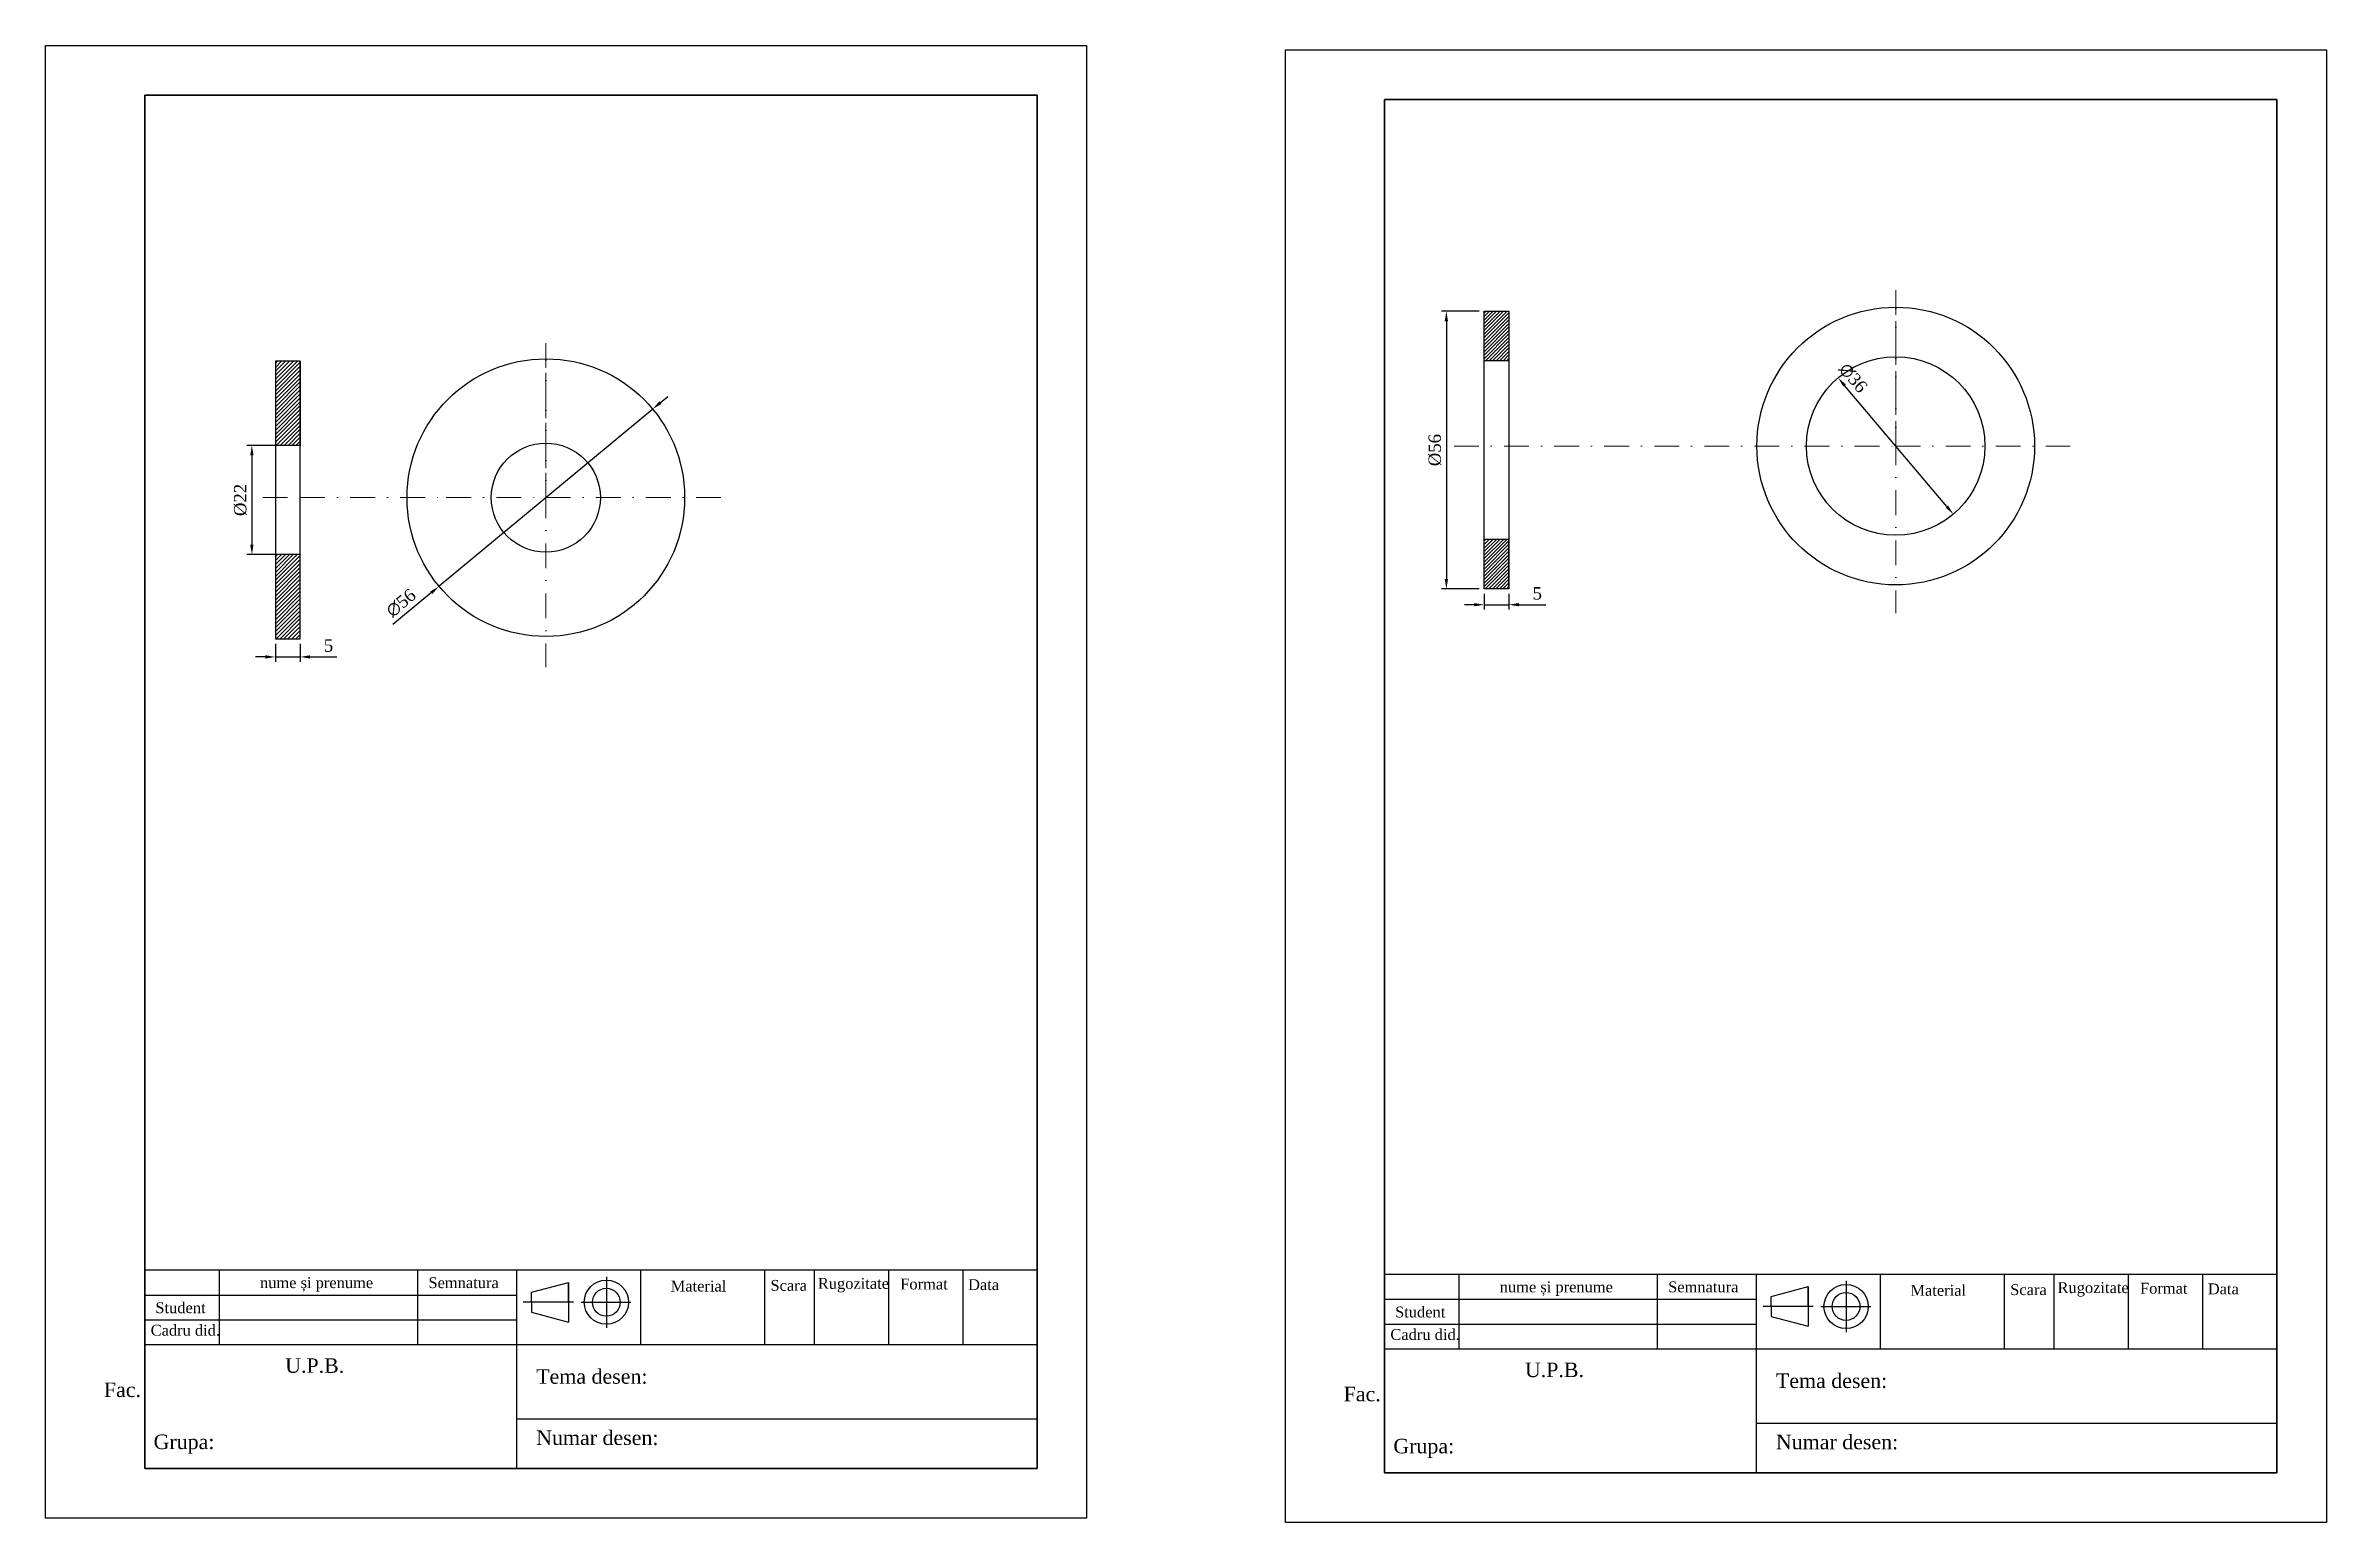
# Model space of a CAD drawing. Header units: millimetres. Extents: x 0 to 1390, y -336 to 297.
# Drawn here: x 497.2 to 957.3, y -336.2 to -38.3 of the extents above; entities that cross this region are included whole.
import ezdxf

# ---------------------------------------------------------------- set-up
doc = ezdxf.new("R2010")
doc.units = ezdxf.units.MM
doc.header["$LTSCALE"] = 20
doc.header["$MEASUREMENT"] = 0
doc.linetypes.add('DASHDOT2', pattern=[0.5, 0.25, -0.125, 0, -0.125])
doc.layers.get('0').update_dxf_attribs({"color": 250})
doc.layers.add('AXE', color=5, linetype='DASHDOT2', lineweight=0)
doc.layers.add('GROASE', color=250, linetype='Continuous', lineweight=30)
doc.layers.add('indicator', color=7, linetype='Continuous')
doc.styles.get("Standard").update_dxf_attribs({"font": 'times.ttf'})
doc.dimstyles.get("Standard").update_dxf_attribs({"dimscale": 0, "dimtxt": 2.5, "dimasz": 2, "dimexe": 1, "dimexo": 1, "dimgap": 1, "dimtad": 1, "dimdec": 0, "dimzin": 0, "dimdsep": 46, "dimtxsty": 'Standard', "dimcen": 0.09, "dimadec": 0, "dimazin": 0, "dimtfac": 1, "dimtdec": 0, "dimtmove": 0, "dimatfit": 0, "dimfxl": 1, "dimtolj": 1, "dimtzin": 0, "dimarcsym": 0})

msp = doc.modelspace()

# ---------------------------------------------------------------- texts
at = {"layer": 'indicator'}
for s, height, p in [('nume și prenume', 2.1946, (540.42, -288.92)), ('Semnatura', 2.195, (574.4, -288.92)), ('Material', 2.195, (623.27, -289.61)), ('Scara', 2.195, (643.4, -289.47)), ('Rugozitate', 2.195, (652.95, -289.07)), ('Data', 2.195, (683.26, -289.32)), ('nume și prenume', 2.1946, (790.51, -289.78)), ('Semnatura', 2.195, (824.48, -289.78)), ('Material', 2.195, (873.35, -290.47)), ('Scara', 2.195, (893.48, -290.33)), ('Rugozitate', 2.195, (903.03, -289.93)), ('Data', 2.195, (933.34, -290.18)), ('Student', 2.195, (519.32, -293.98)), ('Student', 2.195, (769.4, -294.84)), ('Cadru did.', 2.195, (518.37, -298.52)), ('Cadru did.', 2.195, (768.45, -299.38)), ('Tema desen:', 2.9261, (596.14, -308.21)), ('Tema desen:', 2.9261, (846.22, -309.07)), ('Grupa:', 2.926, (518.96, -321.39)), ('Numar desen:', 2.9261, (596.14, -320.56)), ('Grupa:', 2.926, (769.05, -322.25)), ('Numar desen:', 2.9261, (846.22, -321.43))]:
    msp.add_text(s, height=height, dxfattribs=at).set_placement(p)
for s, width, heights, insert, char_height, attachment_point in [('{\\fTimes New Roman Baltic|b0|i0|c238|p18;F\\fTimes New Roman Baltic|b0|i0|c186|p18;ormat}', 9.3916, [0], (669.58, -287), 2.1946, 1), ('{\\fTimes New Roman Baltic|b0|i0|c238|p18;F\\fTimes New Roman Baltic|b0|i0|c186|p18;ormat}', 9.3916, [0], (919.67, -287.86), 2.1946, 1), ('{\\fTimes New Roman Baltic|b0|i0|c186|p18;U.P.B.\\P\\pxqj;\\fTimes New Roman Baltic|b0|i0|c238|p18;Fac. \\fTimes New Roman Baltic|b0|i0|c186|p18; }', 85.0556, [24.01], (551.46, -307.02), 2.9261, 5), ('{\\fTimes New Roman Baltic|b0|i0|c186|p18;U.P.B.\\P\\pxqj;\\fTimes New Roman Baltic|b0|i0|c238|p18;Fac. \\fTimes New Roman Baltic|b0|i0|c186|p18; }', 85.0556, [24.01], (801.55, -307.88), 2.9261, 5)]:
    msp.add_mtext_dynamic_manual_height_columns(s, width=width, gutter_width=25, heights=heights, dxfattribs=dict(at, insert=insert, char_height=char_height, attachment_point=attachment_point))

# ---------------------------------------------------------------- blocks, each defined once
blk = doc.blocks.new('*D29')
at = {"layer": 'Defpoints', "color": 0, "transparency": 16777216}
for p in [(543.53, -157.96), (548.53, -157.96), (548.53, -161.62)]:
    blk.add_point(p, dxfattribs=at)
at = {"layer": 'GROASE', "color": 0, "lineweight": -2, "transparency": 16777216}
for p, q in [((543.53, -158.96), (543.53, -162.62)), ((548.53, -158.96), (548.53, -162.62)), ((541.53, -161.62), (539.53, -161.62)), ((543.53, -161.62), (548.53, -161.62)), ((550.53, -161.62), (555.95, -161.62))]:
    blk.add_line(p, q, dxfattribs=at)
at = {"layer": 'GROASE', "color": 0, "transparency": 16777216}
for points in [[(541.53, -161.28), (541.53, -161.95), (543.53, -161.62)], [(550.53, -161.28), (550.53, -161.95), (548.53, -161.62)]]:
    blk.add_solid(points, dxfattribs=at)
at = {"layer": 'GROASE', "color": 0, "transparency": 16777216, "insert": (554.24, -159.34), "char_height": 2.5, "attachment_point": 5}
blk.add_mtext('\\A1;5', dxfattribs=at)
blk = doc.blocks.new('*D30')
at = {"layer": 'Defpoints', "color": 0, "transparency": 16777216}
for p in [(548.53, -118.96), (538.79, -140.96), (548.53, -140.96)]:
    blk.add_point(p, dxfattribs=at)
at = {"layer": 'GROASE', "color": 0, "lineweight": -2, "transparency": 16777216}
for p, q in [((547.53, -118.96), (537.79, -118.96)), ((538.79, -120.96), (538.79, -138.96)), ((547.53, -140.96), (537.79, -140.96))]:
    blk.add_line(p, q, dxfattribs=at)
at = {"layer": 'GROASE', "color": 0, "transparency": 16777216}
for points in [[(538.45, -120.96), (539.12, -120.96), (538.79, -118.96)], [(538.45, -138.96), (539.12, -138.96), (538.79, -140.96)]]:
    blk.add_solid(points, dxfattribs=at)
at = {"layer": 'GROASE', "color": 0, "transparency": 16777216, "insert": (536.48, -129.96), "char_height": 2.5, "attachment_point": 5, "rotation": 90}
blk.add_mtext('\\A1;%%C22', dxfattribs=at)
blk = doc.blocks.new('*D31')
at = {"layer": 'Defpoints', "color": 0, "transparency": 16777216}
for p in [(619.64, -111.61), (576.54, -147.37)]:
    blk.add_point(p, dxfattribs=at)
at = {"layer": 'GROASE', "color": 0, "lineweight": -2, "transparency": 16777216}
for p, q in [((621.18, -110.34), (622.72, -109.06)), ((619.64, -111.61), (576.54, -147.37)), ((575.01, -148.65), (567.25, -155.09))]:
    blk.add_line(p, q, dxfattribs=at)
at = {"layer": 'GROASE', "color": 0, "transparency": 16777216}
for points in [[(620.96, -110.08), (621.39, -110.59), (619.64, -111.61)], [(574.79, -148.4), (575.22, -148.91), (576.54, -147.37)]]:
    blk.add_solid(points, dxfattribs=at)
at = {"layer": 'GROASE', "color": 0, "transparency": 16777216, "insert": (568.88, -150.74), "char_height": 2.5, "attachment_point": 5, "rotation": 39.6884}
blk.add_mtext('\\A1;∅56', dxfattribs=at)
blk = doc.blocks.new('*D32')
at = {"layer": 'Defpoints', "color": 0, "transparency": 16777216}
for p in [(787.37, -91.9), (779.74, -147.9), (787.37, -147.9)]:
    blk.add_point(p, dxfattribs=at)
at = {"layer": 'GROASE', "color": 0, "lineweight": -2, "transparency": 16777216}
for p, q in [((786.37, -91.9), (778.74, -91.9)), ((779.74, -93.9), (779.74, -145.9)), ((786.37, -147.9), (778.74, -147.9))]:
    blk.add_line(p, q, dxfattribs=at)
at = {"layer": 'GROASE', "color": 0, "transparency": 16777216}
for points in [[(779.41, -93.9), (780.08, -93.9), (779.74, -91.9)], [(779.41, -145.9), (780.08, -145.9), (779.74, -147.9)]]:
    blk.add_solid(points, dxfattribs=at)
at = {"layer": 'GROASE', "color": 0, "transparency": 16777216, "insert": (777.44, -119.9), "char_height": 2.5, "attachment_point": 5, "rotation": 90}
blk.add_mtext('\\A1;%%C56', dxfattribs=at)
blk = doc.blocks.new('*D33')
at = {"layer": 'Defpoints', "color": 0, "transparency": 16777216}
for p in [(787.37, -147.9), (792.37, -147.9), (792.37, -151.08)]:
    blk.add_point(p, dxfattribs=at)
at = {"layer": 'GROASE', "color": 0, "lineweight": -2, "transparency": 16777216}
for p, q in [((785.37, -151.08), (783.37, -151.08)), ((787.37, -148.9), (787.37, -152.08)), ((787.37, -151.08), (792.37, -151.08)), ((792.37, -148.9), (792.37, -152.08)), ((794.37, -151.08), (799.79, -151.08))]:
    blk.add_line(p, q, dxfattribs=at)
at = {"layer": 'GROASE', "color": 0, "transparency": 16777216}
for points in [[(785.37, -150.75), (785.37, -151.42), (787.37, -151.08)], [(794.37, -150.75), (794.37, -151.42), (792.37, -151.08)]]:
    blk.add_solid(points, dxfattribs=at)
at = {"layer": 'GROASE', "color": 0, "transparency": 16777216, "insert": (798.08, -148.81), "char_height": 2.5, "attachment_point": 5}
blk.add_mtext('\\A1;5', dxfattribs=at)
blk = doc.blocks.new('*D34')
at = {"layer": 'Defpoints', "color": 0, "transparency": 16777216}
for p in [(858.77, -105.33), (882.01, -132.83)]:
    blk.add_point(p, dxfattribs=at)
at = {"layer": 'GROASE', "color": 0, "lineweight": -2, "transparency": 16777216}
blk.add_line((880.72, -131.3), (860.06, -106.86), dxfattribs=at)
at = {"layer": 'GROASE', "color": 0, "transparency": 16777216}
for points in [[(860.32, -106.64), (859.81, -107.07), (858.77, -105.33)], [(880.97, -131.08), (880.46, -131.51), (882.01, -132.83)]]:
    blk.add_solid(points, dxfattribs=at)
at = {"layer": 'GROASE', "color": 0, "transparency": 16777216, "insert": (861.81, -105.35), "char_height": 2.5, "attachment_point": 5, "rotation": 310.1949}
blk.add_mtext('\\A1;∅36', dxfattribs=at)

# ---------------------------------------------------------------- dimensions: what is measured, and where the dimension line sits
at = {"layer": 'GROASE'}
for base, p1, p2, picture, middle in [((779.74, -147.9), (787.37, -91.9), (787.37, -147.9), '*D32', (777.44, -119.9)), ((538.79, -140.96), (548.53, -118.96), (548.53, -140.96), '*D30', (536.48, -129.96))]:
    dim = msp.add_linear_dim(base=base, p1=p1, p2=p2, angle=90, text='%%C<>', dimstyle='Standard', override={"dimscale": 1}, dxfattribs=at)
    dim.commit()
    dim.dimension.update_dxf_attribs({"geometry": picture, "text_midpoint": middle})
for p1, p2, picture, middle in [((882.01, -132.83), (858.77, -105.33), '*D34', (860.05, -106.84)), ((619.64, -111.61), (576.54, -147.37), '*D31', (570.36, -152.51))]:
    dim = msp.add_diameter_dim_2p(p1=p1, p2=p2, dimstyle='Standard', override={"dimscale": 1}, dxfattribs=at)
    dim.commit()
    dim.dimension.update_dxf_attribs({"geometry": picture, "text_midpoint": middle, "dimtype": 163})
for base, p1, p2, picture, middle in [((792.37, -151.08), (787.37, -147.9), (792.37, -147.9), '*D33', (798.08, -148.81)), ((548.53, -161.62), (543.53, -157.96), (548.53, -157.96), '*D29', (554.24, -159.34))]:
    dim = msp.add_linear_dim(base=base, p1=p1, p2=p2, dimstyle='Standard', override={"dimscale": 1}, dxfattribs=at)
    dim.commit()
    dim.dimension.update_dxf_attribs({"geometry": picture, "text_midpoint": middle})

# ---------------------------------------------------------------- hatches: boundary and pattern name
at = {"layer": 'AXE'}
h = msp.add_hatch(dxfattribs=at)
h.set_pattern_fill('ANSI31', color=256, scale=4)
h.paths.add_polyline_path([(792.37, -91.9), (787.37, -91.9), (787.37, -101.9), (792.37, -101.9)])
h.paths.add_polyline_path([(792.37, -137.9), (787.37, -137.9), (787.37, -147.9), (792.37, -147.9)])
h = msp.add_hatch(dxfattribs=at)
h.set_pattern_fill('ANSI31', color=256, scale=4.5)
h.paths.add_polyline_path([(548.53, -101.96), (543.53, -101.96), (543.53, -118.96), (548.53, -118.96)])
h.paths.add_polyline_path([(548.53, -140.96), (543.53, -140.96), (543.53, -157.96), (548.53, -157.96)])

# ---------------------------------------------------------------- linework, layer by layer
for p, q in [((497.18, -335.32), (497.18, -38.32)), ((497.18, -38.32), (707.18, -38.32)), ((707.18, -38.32), (707.18, -335.32)), ((747.26, -336.18), (747.26, -39.18)), ((747.26, -39.18), (957.26, -39.18)), ((957.26, -39.18), (957.26, -336.18)), ((517.18, -325.32), (517.18, -48.32)), ((517.18, -48.32), (697.18, -48.32)), ((697.18, -48.32), (697.18, -325.32)), ((767.26, -326.18), (767.26, -49.18)), ((767.26, -49.18), (947.26, -49.18)), ((947.26, -49.18), (947.26, -326.18)), ((697.18, -325.32), (517.18, -325.32)), ((947.26, -326.18), (767.26, -326.18)), ((707.18, -335.32), (497.18, -335.32)), ((957.26, -336.18), (747.26, -336.18))]:
    msp.add_line(p, q)
for p, q in [((870.39, -119.08), (870.39, -87.61)), ((870.39, -87.61), (870.39, -152.82)), ((598.09, -129.49), (598.09, -98.33)), ((598.09, -98.33), (598.09, -163.69)), ((781.3, -119.08), (870.39, -119.08)), ((870.39, -119.08), (905.61, -119.08)), ((541, -129.49), (548.53, -129.49)), ((548.53, -129.49), (578.01, -129.49)), ((578.01, -129.49), (598.09, -129.49)), ((598.09, -129.49), (634.42, -129.49))]:
    msp.add_line(p, q, dxfattribs=at)
at = {"layer": 'GROASE'}
for p, q in [((517.18, -48.32), (517.18, -325.32)), ((697.18, -48.32), (517.18, -48.32)), ((697.18, -325.32), (697.18, -48.32)), ((767.26, -49.18), (767.26, -326.18)), ((947.26, -49.18), (767.26, -49.18)), ((947.26, -326.18), (947.26, -49.18)), ((787.37, -91.9), (792.37, -91.9)), ((787.37, -147.9), (787.37, -91.9)), ((792.37, -91.9), (792.37, -147.9)), ((792.37, -91.9), (792.37, -101.9)), ((543.53, -101.96), (543.53, -157.96)), ((548.53, -101.96), (543.53, -101.96)), ((548.53, -157.96), (548.53, -101.96)), ((548.53, -101.96), (548.53, -118.96)), ((792.37, -101.9), (787.37, -101.9)), ((548.53, -118.96), (543.53, -118.96)), ((792.37, -137.9), (787.37, -137.9)), ((792.37, -147.9), (792.37, -137.9)), ((548.53, -140.96), (543.53, -140.96)), ((548.53, -157.96), (548.53, -140.96)), ((792.37, -147.9), (787.37, -147.9)), ((543.53, -157.96), (548.53, -157.96)), ((517.18, -325.32), (697.18, -325.32)), ((767.26, -326.18), (947.26, -326.18)), ((747.26, -336.18), (747.26, -336.18))]:
    msp.add_line(p, q, dxfattribs=at)
for centre, radius in [((870.39, -119.08), 28), ((870.39, -119.08), 18), ((598.09, -129.49), 28), ((598.09, -129.49), 11)]:
    msp.add_circle(centre, radius, dxfattribs=at)
at = {"layer": 'indicator', "lineweight": 30}
for p, q in [((697.18, -285.32), (517.18, -285.32)), ((517.18, -285.32), (517.18, -325.32)), ((592.18, -285.32), (592.18, -325.32)), ((697.18, -325.32), (697.18, -285.32)), ((947.26, -286.18), (767.26, -286.18)), ((767.26, -286.18), (767.26, -326.18)), ((842.26, -286.18), (842.26, -326.18)), ((947.26, -326.18), (947.26, -286.18)), ((517.18, -300.32), (697.18, -300.32)), ((767.26, -301.18), (947.26, -301.18)), ((592.18, -315.32), (697.18, -315.32)), ((842.26, -316.18), (947.26, -316.18)), ((517.18, -325.32), (697.18, -325.32)), ((767.26, -326.18), (947.26, -326.18))]:
    msp.add_line(p, q, dxfattribs=at)
at = {"layer": 'indicator'}
for p, q in [((532.18, -285.32), (532.18, -300.32)), ((572.18, -285.32), (572.18, -300.32)), ((595.2, -289.77), (602.64, -287.77)), ((595.2, -291.77), (595.2, -289.77)), ((602.64, -291.77), (602.64, -287.77)), ((602.64, -287.77), (602.64, -295.77)), ((610.29, -286.62), (610.29, -296.92)), ((617.18, -285.32), (617.18, -300.32)), ((642.18, -285.32), (642.18, -300.32)), ((652.18, -285.32), (652.18, -300.32)), ((667.18, -285.32), (667.18, -300.32)), ((682.18, -285.32), (682.18, -300.32)), ((782.26, -286.18), (782.26, -301.18)), ((822.26, -286.18), (822.26, -301.18)), ((845.29, -290.63), (852.72, -288.63)), ((852.72, -292.63), (852.72, -288.63)), ((852.72, -288.63), (852.72, -296.63)), ((860.37, -287.48), (860.37, -297.78)), ((867.26, -286.18), (867.26, -301.18)), ((892.26, -286.18), (892.26, -301.18)), ((902.26, -286.18), (902.26, -301.18)), ((917.26, -286.18), (917.26, -301.18)), ((932.26, -286.18), (932.26, -301.18)), ((517.18, -290.32), (592.18, -290.32)), ((603.66, -291.77), (593.54, -291.77)), ((595.2, -291.77), (595.2, -293.77)), ((595.2, -293.77), (602.64, -295.77)), ((605.18, -291.77), (615.26, -291.77)), ((767.26, -291.18), (842.26, -291.18)), ((853.74, -292.63), (843.63, -292.63)), ((845.29, -292.63), (845.29, -290.63)), ((845.29, -292.63), (845.29, -294.63)), ((855.27, -292.63), (865.35, -292.63)), ((517.18, -295.32), (592.18, -295.32)), ((767.26, -296.18), (842.26, -296.18)), ((845.29, -294.63), (852.72, -296.63))]:
    msp.add_line(p, q, dxfattribs=at)
for centre, radius in [((610.29, -291.77), 4.46), ((610.29, -291.77), 2.81), ((860.37, -292.63), 4.46), ((860.37, -292.63), 2.81)]:
    msp.add_circle(centre, radius, dxfattribs=at)

msp.set_redraw_order([(e.dxf.handle, doc.entitydb.next_handle()) for e in msp.query("TEXT MTEXT ATTDEF DIMENSION ARC_DIMENSION")])  # texts and dimensions are drawn at this point

doc.saveas('drawing.dxf')
